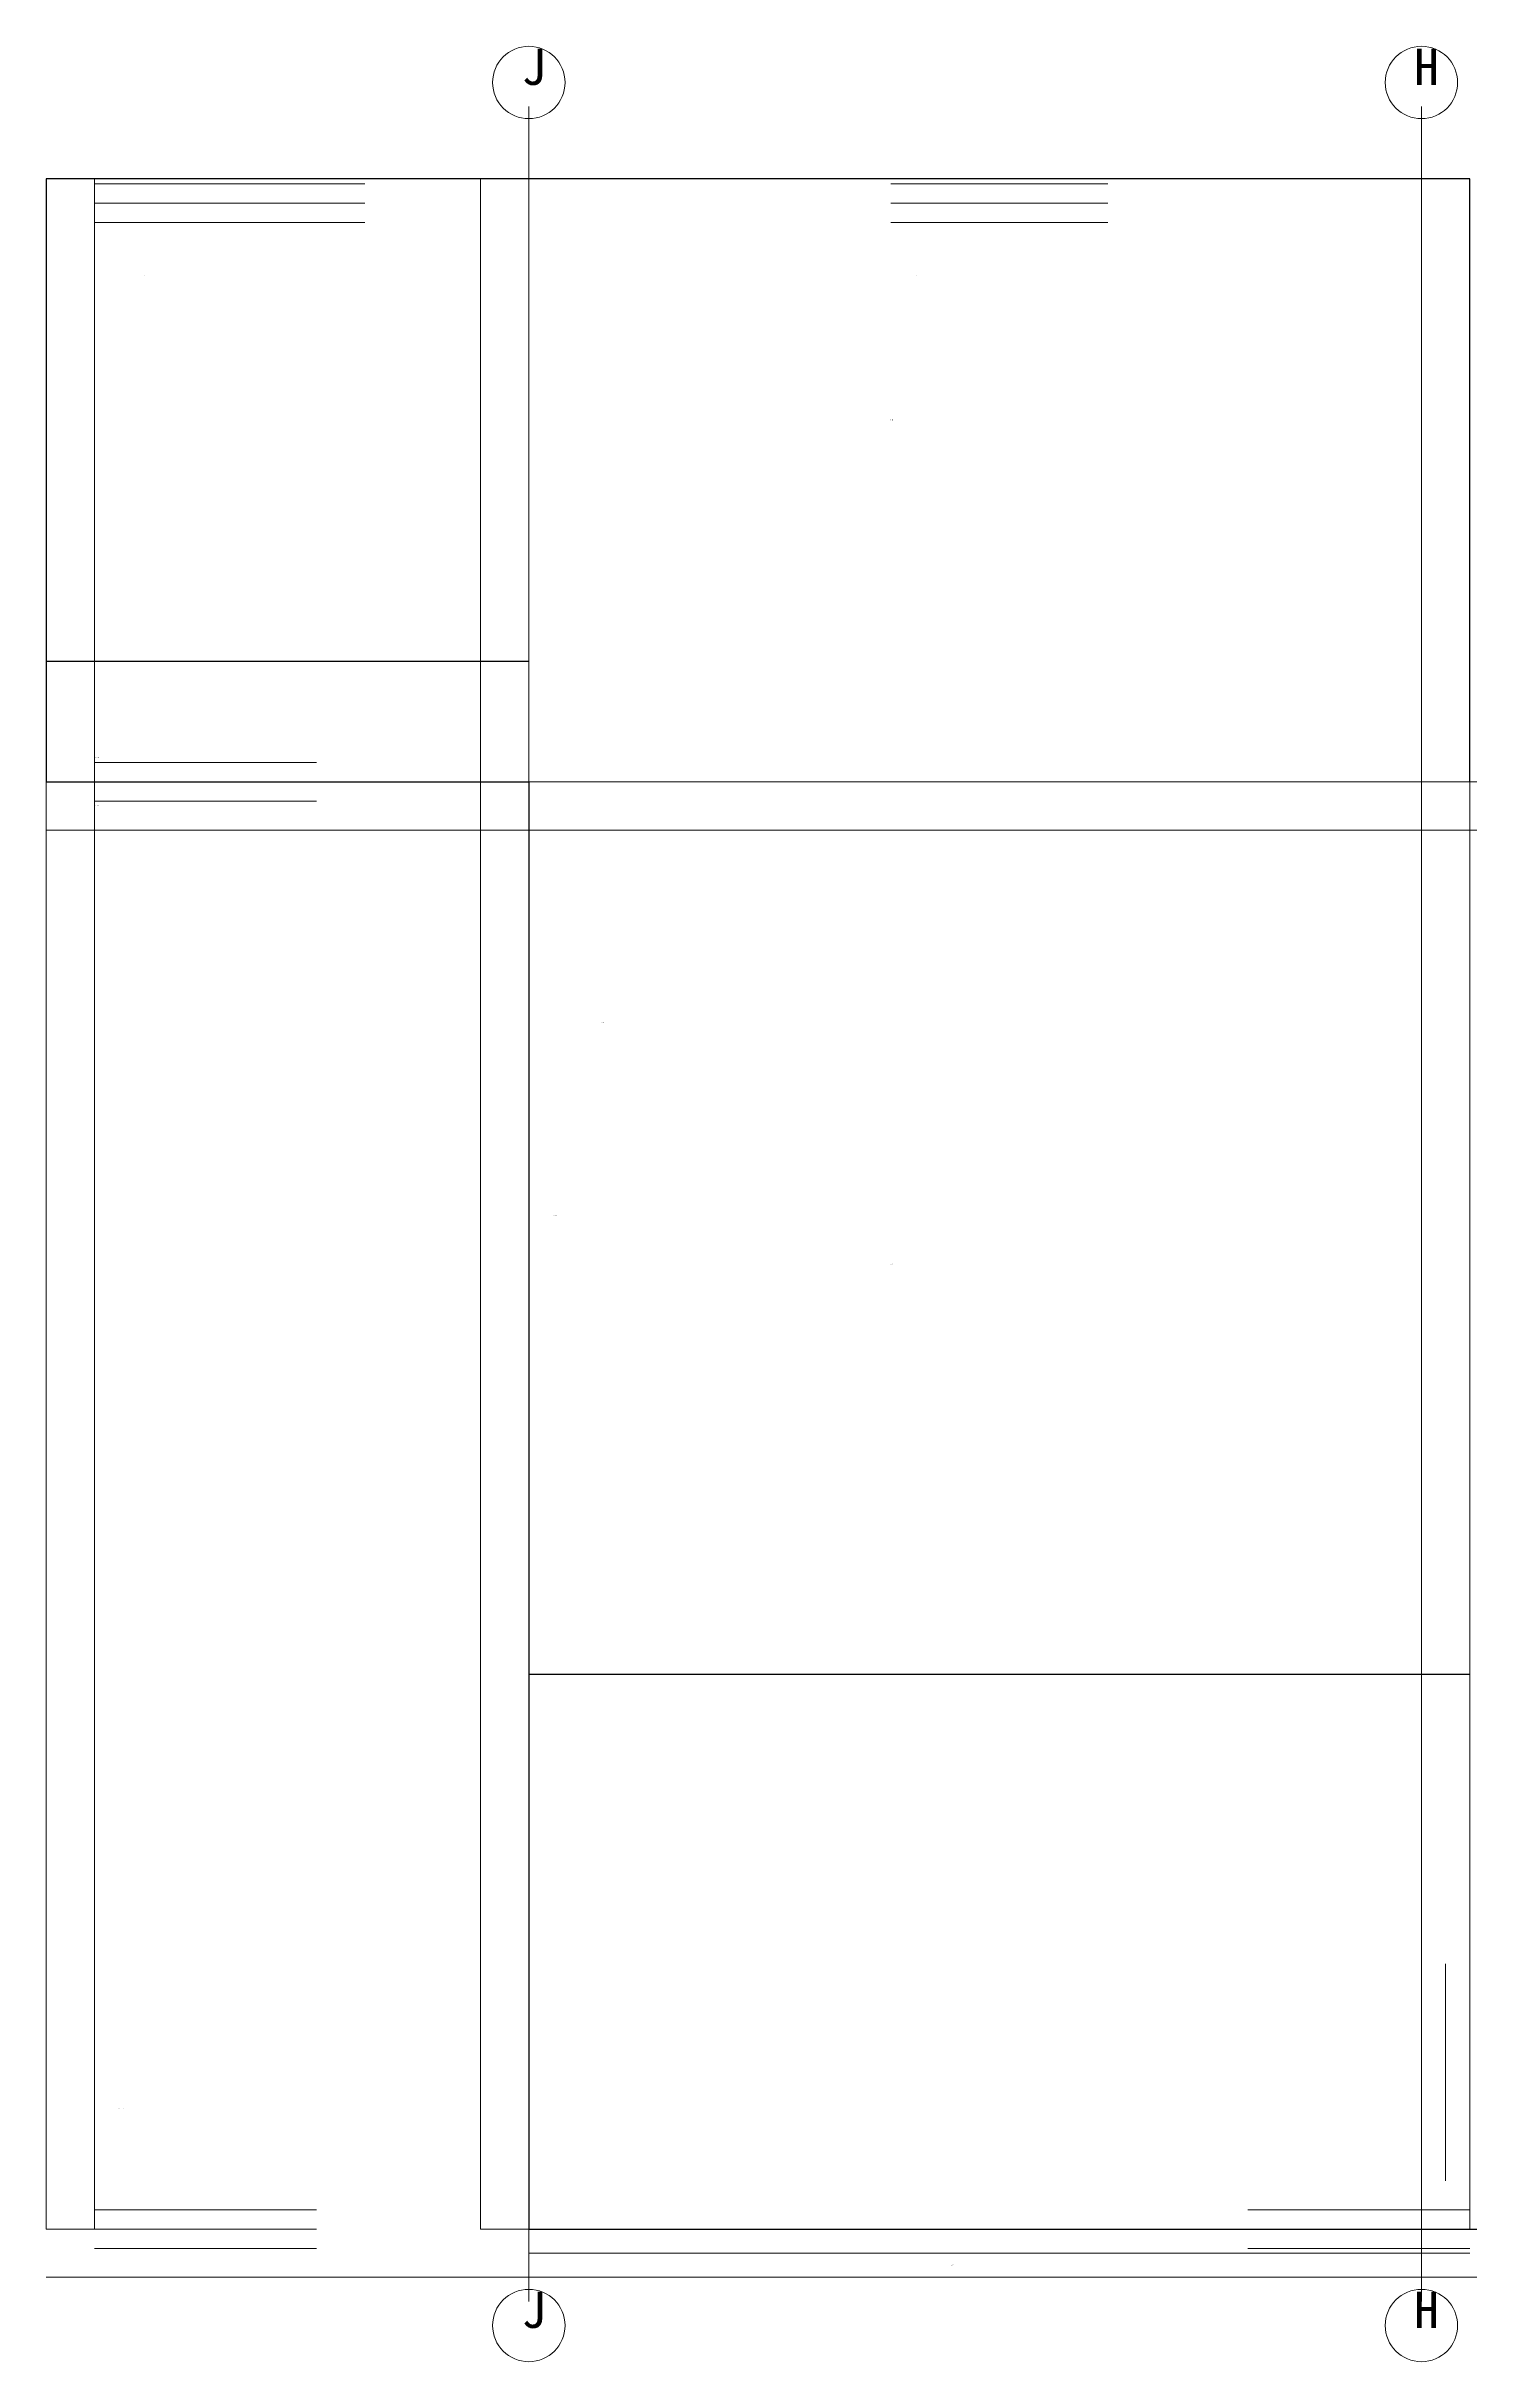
# Model space of a CAD drawing. Extents: x 0 to 17900, y -550 to 9050.
# Drawn here: x 0 to 5900, y -550 to 9050 of the extents above; entities that cross this region are included whole.
import ezdxf

# ---------------------------------------------------------------- set-up
doc = ezdxf.new("R2010")
doc.units = 0
for name, color, linetype, lineweight in [('A-AXIS', 1, 'Continuous', 13), ('A-COLU', 8, 'CONTINUOUS', 9), ('A-DIM', 3, 'CONTINUOUS', 13), ('A-DOOR', 4, 'CONTINUOUS', 18), ('A-TEXT', 7, 'CONTINUOUS', 13), ('A-WALL', 6, 'CONTINUOUS', 30), ('A-WINDW', 5, 'CONTINUOUS', 13)]:
    doc.layers.add(name, color=color, linetype=linetype, lineweight=lineweight)

msp = doc.modelspace()

# ---------------------------------------------------------------- linework, layer by layer
at = {"layer": 'A-AXIS'}
for p, q in [((2000, -300), (2000, 8800)), ((5700, -300), (5700, 8800))]:
    msp.add_line(p, q, dxfattribs=at)
for centre in [(2000, 8900), (5700, 8900), (2000, -400), (5700, -400)]:
    msp.add_circle(centre, 150, dxfattribs=at)
at = {"layer": 'A-COLU'}
for p, q in [((200, 8500), (0, 8500)), ((0, 8500), (0, 0)), ((200, 0), (200, 8500)), ((2000, 8500), (1800, 8500)), ((1800, 8500), (1800, 0)), ((2000, 0), (2000, 8500)), ((5900, 8500), (5700, 8500)), ((5700, 8500), (5700, 0)), ((5900, 0), (5900, 8500)), ((17900, 6000), (0, 6000)), ((0, 6000), (0, 5800)), ((0, 5800), (17900, 5800)), ((0, 0), (200, 0)), ((1800, 0), (2000, 0)), ((5700, 0), (5900, 0))]:
    msp.add_line(p, q, dxfattribs=at)
at = {"layer": 'A-DIM'}
for p, q in [((2000, -100), (5900, -100)), ((0, -200), (17900, -200))]:
    msp.add_line(p, q, dxfattribs=at)
at = {"layer": 'A-DOOR'}
for p, q in [((200, 6900), (200, 7800)), ((2000, 4500), (2000, 3500)), ((5800, 200), (5800, 1100))]:
    msp.add_line(p, q, dxfattribs=at)
at = {"layer": 'A-WALL'}
for p, q in [((5900, 8500), (0, 8500)), ((0, 8500), (0, 6000)), ((5900, 6000), (5900, 8500)), ((0, 6500), (2000, 6500)), ((0, 6000), (2000, 6000)), ((2000, 6000), (2000, 0)), ((2000, 2300), (5900, 2300)), ((2000, 0), (17900, 0))]:
    msp.add_line(p, q, dxfattribs=at)
at = {"layer": 'A-WINDW'}
for p, q in [((200, 8480), (1320, 8480)), ((3500, 8480), (4400, 8480)), ((200, 8400), (1320, 8400)), ((3500, 8400), (4400, 8400)), ((200, 8320), (1320, 8320)), ((3500, 8320), (4400, 8320)), ((200, 6080), (1120, 6080)), ((200, 6000), (1120, 6000)), ((200, 5920), (1120, 5920)), ((200, 80), (1120, 80)), ((200, 0), (1120, 0)), ((4980, 80), (5900, 80)), ((4980, 0), (5900, 0)), ((200, -80), (1120, -80)), ((4980, -80), (5900, -80))]:
    msp.add_line(p, q, dxfattribs=at)

# ---------------------------------------------------------------- texts
at = {"layer": 'A-TEXT'}
for s, height, p in [('J', 150, (1970, 8890)), ('H', 150, (5670, 8890)), ('L=1120', 2.5, (400, 8100)), ('L=900', 2.5, (3600, 8100)), ('阳台', 3.5, (3500, 7500)), ('H高=3600', 3, (200, 6100)), ('H低=3100', 3, (200, 5900)), ('L=920 H=1450', 2.5, (300, 5800)), ('强电箱', 2.5, (2300, 5000)), ('h=2240', 3, (2100, 4200)), ('房间', 3.5, (3500, 4000)), ('L=920 H=1440', 2.5, (300, 500)), ('3700', 3, (3750, -150)), ('J', 150, (1970, -410)), ('H', 150, (5670, -410))]:
    msp.add_text(s, height=height, dxfattribs=at).set_placement(p)

doc.saveas('drawing.dxf')
